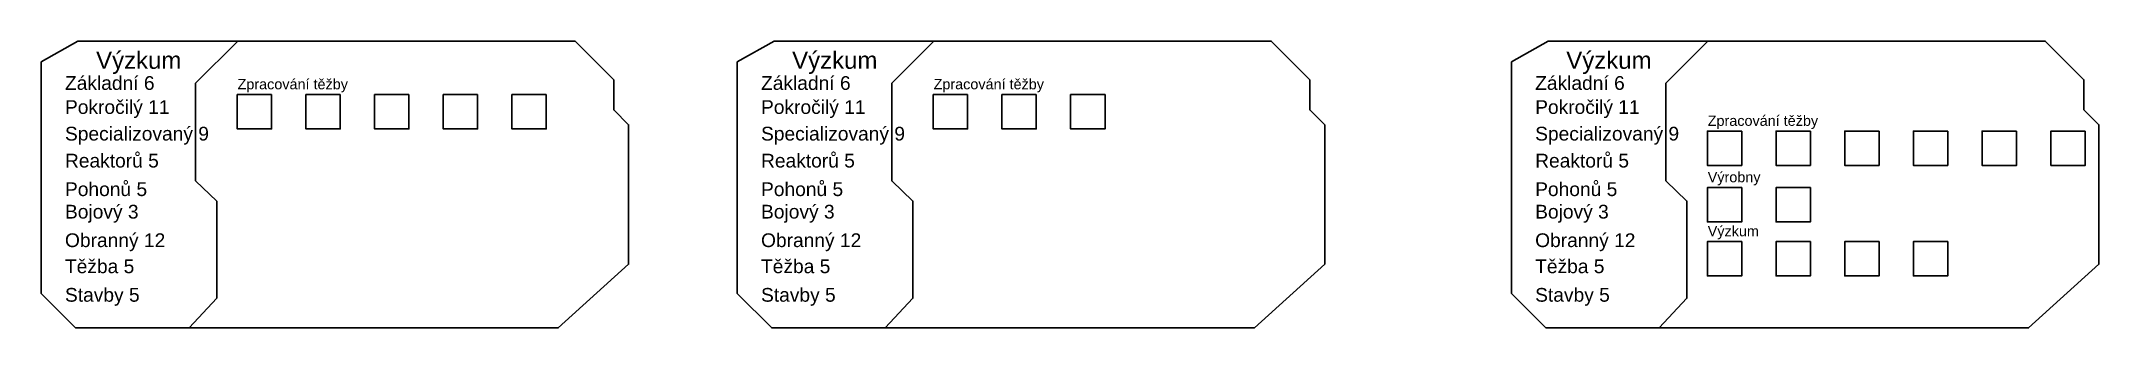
# Model space of a CAD drawing. Header units: millimetres. Extents: x 33057 to 249580, y -15894 to 47997.
# Drawn here: x 58590 to 64582, y -6539 to -5703 of the extents above; entities that cross this region are included whole.
import ezdxf

# ---------------------------------------------------------------- set-up
doc = ezdxf.new("R2010")
doc.units = ezdxf.units.MM
doc.layers.add('Obrys', color=253, linetype='Continuous', lineweight=30)
doc.layers.add('základní', color=4, linetype='Continuous')
doc.styles.get("Standard").update_dxf_attribs({"font": 'arial.ttf'})

msp = doc.modelspace()

# ---------------------------------------------------------------- texts
at = {"layer": 'Obrys', "attachment_point": 1}
for s, width, heights, insert, char_height in [('Výzkum', 273.839, [86], (58749.9, -5733.7), 50), ('Výzkum', 273.839, [86], (60776.8, -5733.7), 50), ('Výzkum', 273.839, [86], (63031.1, -5733.7), 50), ('Základní 6', 364.439, [86], (58659.3, -5805.1), 40), ('Zpracování těžby', 573.253, [95.2], (59161.8, -5813.4), 30), ('Základní 6', 364.439, [86], (60686.2, -5805.1), 40), ('Zpracování těžby', 573.253, [95.2], (61188.7, -5813.4), 30), ('Základní 6', 364.439, [86], (62940.5, -5805.1), 40), ('Pokročilý 11', 458.094, [92.1], (58659.3, -5875.1), 40), ('Pokročilý 11', 458.094, [92.1], (60686.2, -5875.1), 40), ('Pokročilý 11', 458.094, [92.1], (62940.5, -5875.1), 40), ('Zpracování těžby', 573.253, [95.2], (63443, -5919.9), 30), ('Specializovaný 9', 442.837, [89.1], (58659.3, -5952.7), 40), ('Specializovaný 9', 442.837, [89.1], (60686.2, -5952.7), 40), ('Specializovaný 9', 442.837, [89.1], (62940.5, -5952.7), 40), ('Reaktorů 5', 380.561, [86], (58659.3, -6031.3), 40), ('Reaktorů 5', 380.561, [86], (60686.2, -6031.3), 40), ('Reaktorů 5', 380.561, [86], (62940.5, -6031.3), 40), ('Pohonů 5', 394.133, [86], (60686.2, -6114.5), 40), ('Pohonů 5', 394.133, [86], (62940.5, -6114.5), 40), ('Výrobny', 573.253, [95.2], (63443, -6084.3), 30), ('Bojový 3', 400.278, [86], (58659.3, -6180), 40), ('Bojový 3', 400.278, [86], (62940.5, -6180), 40), ('Obranný 12', 394.133, [86], (58659.3, -6263.2), 40), ('Obranný 12', 394.133, [86], (60686.2, -6263.2), 40), ('Výzkum', 573.253, [95.2], (63443, -6241.6), 30), ('Těžba 5', 378.999, [86], (58659.3, -6339.2), 40), ('Těžba 5', 378.999, [86], (60686.2, -6339.2), 40), ('Těžba 5', 378.999, [86], (62940.5, -6339.2), 40), ('Stavby 5', 394.133, [86], (58659.3, -6422.4), 40), ('Stavby 5', 394.133, [86], (60686.2, -6422.4), 40), ('Stavby 5', 394.133, [86], (62940.5, -6422.4), 40)]:
    msp.add_mtext_dynamic_manual_height_columns(s, width=width, gutter_width=12.5, heights=heights, dxfattribs=dict(at, insert=insert, char_height=char_height))
at = {"layer": 'Obrys', "color": 114, "true_color": 0x139b48, "char_height": 40, "attachment_point": 1}
for s, width, insert in [('Pohonů 5', 394.133, (58659.3, -6114.5)), ('Bojový 3', 400.278, (60686.2, -6180)), ('Obranný 12', 394.133, (62940.5, -6263.2))]:
    msp.add_mtext_dynamic_manual_height_columns(s, width=width, gutter_width=12.5, heights=[86], dxfattribs=dict(at, insert=insert))

# ---------------------------------------------------------------- linework, layer by layer
at = {"layer": 'základní', "lineweight": 30}
for p, q in [((59260.9, -5958.9), (59260.9, -5858.9)), ((61287.9, -5958.9), (61287.9, -5858.9)), ((59160.9, -5958.9), (59260.9, -5958.9)), ((61187.9, -5958.9), (61287.9, -5958.9)), ((63542.2, -6065.4), (63542.2, -5965.4)), ((63442.2, -6065.4), (63542.2, -6065.4)), ((63542.2, -6229.8), (63542.2, -6129.8)), ((63442.2, -6229.8), (63542.2, -6229.8)), ((63542.2, -6387.1), (63542.2, -6287.1)), ((63442.2, -6387.1), (63542.2, -6387.1))]:
    msp.add_line(p, q, dxfattribs=at)
at = {"layer": 'základní', "color": 67, "lineweight": 30, "true_color": 0x727430}
for points in [[(59020.5, -6538.6), (58690.4, -6538.6), (58590, -6438), (58590, -5763.8), (58697.1, -5703), (59162.2, -5703), (59039.8, -5825.8), (59039.8, -6110.2), (59101.3, -6169.3), (59101.3, -6452.5)], [(59039.8, -5825.8), (59162.2, -5703), (60144.8, -5703), (60257.4, -5815.6), (60257.4, -5903.6), (60300.7, -5946.9), (60300.7, -6353.2), (60095.9, -6538.6), (59020.5, -6538.6), (59101.3, -6452.5), (59101.3, -6169.3), (59039.8, -6110.2)], [(61047.5, -6538.6), (60717.4, -6538.6), (60616.9, -6438), (60616.9, -5763.8), (60724.1, -5703), (61189.1, -5703), (61066.8, -5825.8), (61066.8, -6110.2), (61128.3, -6169.3), (61128.3, -6452.5)], [(61066.8, -5825.8), (61189.1, -5703), (62171.8, -5703), (62284.3, -5815.6), (62284.3, -5903.6), (62327.6, -5946.9), (62327.6, -6353.2), (62122.9, -6538.6), (61047.5, -6538.6), (61128.3, -6452.5), (61128.3, -6169.3), (61066.8, -6110.2)], [(63301.8, -6538.6), (62971.7, -6538.6), (62871.2, -6438), (62871.2, -5763.8), (62978.4, -5703), (63443.4, -5703), (63321.1, -5825.8), (63321.1, -6110.2), (63382.6, -6169.3), (63382.6, -6452.5)], [(63321.1, -5825.8), (63443.4, -5703), (64426.1, -5703), (64538.7, -5815.6), (64538.7, -5903.6), (64582, -5946.9), (64582, -6353.2), (64377.2, -6538.6), (63301.8, -6538.6), (63382.6, -6452.5), (63382.6, -6169.3), (63321.1, -6110.2)]]:
    msp.add_lwpolyline(points, close=True, dxfattribs=at)
at = {"layer": 'základní', "lineweight": 30}
for points in [[(59260.9, -5858.9), (59160.9, -5858.9), (59160.9, -5958.9), (59260.9, -5958.9)], [(59460.9, -5858.9), (59360.9, -5858.9), (59360.9, -5958.9), (59460.9, -5958.9)], [(59660.9, -5858.9), (59560.9, -5858.9), (59560.9, -5958.9), (59660.9, -5958.9)], [(59860.9, -5858.9), (59760.9, -5858.9), (59760.9, -5958.9), (59860.9, -5958.9)], [(60060.9, -5858.9), (59960.9, -5858.9), (59960.9, -5958.9), (60060.9, -5958.9)], [(61287.9, -5858.9), (61187.9, -5858.9), (61187.9, -5958.9), (61287.9, -5958.9)], [(61487.9, -5858.9), (61387.9, -5858.9), (61387.9, -5958.9), (61487.9, -5958.9)], [(61687.9, -5858.9), (61587.9, -5858.9), (61587.9, -5958.9), (61687.9, -5958.9)], [(63542.2, -5965.4), (63442.2, -5965.4), (63442.2, -6065.4), (63542.2, -6065.4)], [(63742.2, -5965.4), (63642.2, -5965.4), (63642.2, -6065.4), (63742.2, -6065.4)], [(63942.2, -5965.4), (63842.2, -5965.4), (63842.2, -6065.4), (63942.2, -6065.4)], [(64142.2, -5965.4), (64042.2, -5965.4), (64042.2, -6065.4), (64142.2, -6065.4)], [(64342.2, -5965.4), (64242.2, -5965.4), (64242.2, -6065.4), (64342.2, -6065.4)], [(64542.2, -5965.4), (64442.2, -5965.4), (64442.2, -6065.4), (64542.2, -6065.4)], [(63542.2, -6129.8), (63442.2, -6129.8), (63442.2, -6229.8), (63542.2, -6229.8)], [(63742.2, -6129.8), (63642.2, -6129.8), (63642.2, -6229.8), (63742.2, -6229.8)], [(63542.2, -6287.1), (63442.2, -6287.1), (63442.2, -6387.1), (63542.2, -6387.1)], [(63742.2, -6287.1), (63642.2, -6287.1), (63642.2, -6387.1), (63742.2, -6387.1)], [(63942.2, -6287.1), (63842.2, -6287.1), (63842.2, -6387.1), (63942.2, -6387.1)], [(64142.2, -6287.1), (64042.2, -6287.1), (64042.2, -6387.1), (64142.2, -6387.1)]]:
    msp.add_lwpolyline(points, close=True, dxfattribs=at)

msp.set_redraw_order([(e.dxf.handle, doc.entitydb.next_handle()) for e in msp.query("TEXT MTEXT ATTDEF DIMENSION ARC_DIMENSION")])  # texts and dimensions are drawn at this point

doc.saveas('drawing.dxf')
